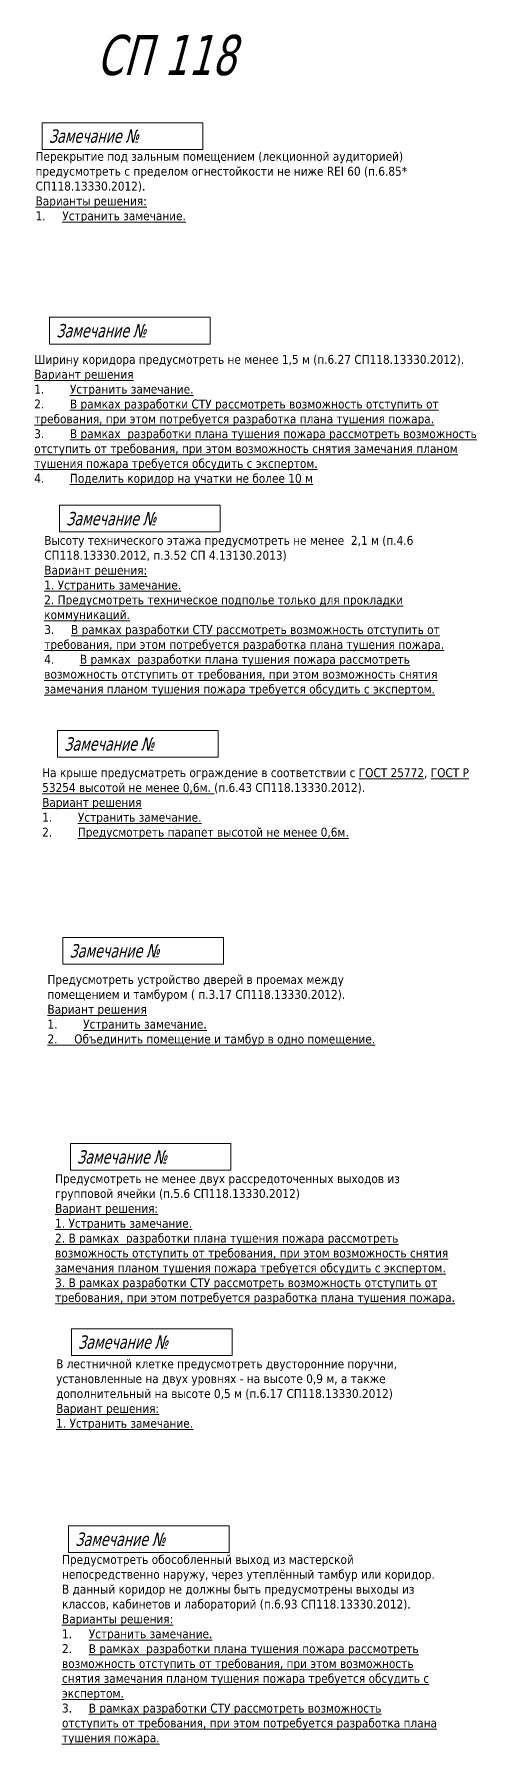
# Model space of a CAD drawing. Header units: millimetres. Extents: x -204396 to 1997851, y -2958255 to 237418.
# Drawn here: x 1721347 to 1751101, y -191374 to -76236 of the extents above; entities that cross this region are included whole.
import ezdxf

# ---------------------------------------------------------------- set-up
doc = ezdxf.new("R2010")
doc.units = ezdxf.units.MM
doc.layers.add('экспертиза', color=1, linetype='Continuous', lineweight=0)
doc.styles.add('ЭКСПЕРТИЗА', font='tahoma.ttf')

msp = doc.modelspace()

# ---------------------------------------------------------------- texts
at = {"layer": 'экспертиза', "color": 2, "lineweight": 0, "style": 'ЭКСПЕРТИЗА', "oblique": 14.99998, "width": 0.8}
msp.add_text('СП 118', height=2700, dxfattribs=at).set_placement((1725533, -78984))
at = {"layer": 'экспертиза', "lineweight": 0, "style": 'ЭКСПЕРТИЗА', "oblique": 14.99998, "width": 0.8}
for p in [(1722331, -83544), (1722831, -96641), (1723363, -124458), (1723719, -138382), (1724109, -177987)]:
    msp.add_text('Замечание №', height=900, dxfattribs=at).set_placement(p)
at = {"layer": 'экспертиза', "lineweight": 0, "ltscale": 100, "style": 'ЭКСПЕРТИЗА', "oblique": 14.99998, "width": 0.8}
for p in [(1723495, -109291), (1724226, -152254), (1724294, -164717)]:
    msp.add_text('Замечание №', height=900, dxfattribs=at).set_placement(p)
at = {"layer": 'экспертиза', "lineweight": 0, "ltscale": 100, "char_height": 600, "attachment_point": 1, "style": 'ЭКСПЕРТИЗА'}
for s, insert, width in [('\\pt1200;Перекрытие под зальным помещением (лекционной аудиторией) предусмотреть с пределом огнестойкости не ниже REI 60 ({\\C2;п.6.85* СП118.13330.2012}).{\\L\\C6;\\PВарианты решения:\\P\\pt1800;\\l1.^I\\LУстранить замечание.}', (1721435, -84158), 25338.67), ('Высоту технического этажа предусмотреть не менее  2,1 м ({\\C2;п.4.6 СП118.13330.2012, }п.3.52 СП 4.13130.2013)\\P{\\L\\C6;Вариант решения:\\P1. Устранить замечание.\\P2. Предусмотреть техническое подполье только для прокладки коммуникаций.\\P\\pt1800;\\l3.^I\\LВ рамках разработки СТУ рассмотреть возможность отступить от требования, при этом потребуется разработка плана тушения пожара.\\P\\ptz;\\l4.^I\\LВ рамках  разработки плана тушения пожара рассмотреть возможность отступить от требования, при этом возможность снятия замечания планом тушения пожара требуется обсудить с экспертом.}', (1722020, -110006), 26836.95), ('Предусмотреть не менее двух рассредоточенных выходов из групповой ячейки ({\\C2;п.5.6 СП118.13330.2012}){\\L\\C6;\\PВариант решения:\\P1. Устранить замечание.\\P2. В рамках  разработки плана тушения пожара рассмотреть возможность отступить от требования, при этом возможность снятия замечания планом тушения пожара требуется обсудить с экспертом.\\P3. В рамках разработки СТУ рассмотреть возможность отступить от требования, при этом потребуется разработка плана тушения пожара.}', (1722751, -152969), 26836.95), ('В лестничной клетке предусмотреть двусторонние поручни, установленные на двух уровнях - на высоте 0,9 м, а также дополнительный на высоте 0,5 м ({\\C2;п.6.17 СП118.13330.2012}){\\L\\C6;\\PВариант решения:\\P1. Устранить замечание.}', (1722819, -165432), 26836.95), ('\\pt1200;Предусмотреть обособленный выход из мастерской непосредственно наружу, через утеплённый тамбур или коридор. В данный коридор не должны быть предусмотрены выходы из классов, кабинетов и лабораторий ({\\C2;п.6.93 СП118.13330.2012}).{\\L\\C6;\\PВарианты решения:\\P\\pt1800;\\l1.^I\\LУстранить замечание.\\P\\l2.^I\\LВ рамках  разработки плана тушения пожара рассмотреть возможность отступить от требования, при этом возможность снятия замечания планом тушения пожара требуется обсудить с экспертом.\\P\\l3.^I\\LВ рамках разработки СТУ рассмотреть возможность отступить от требования, при этом потребуется разработка плана тушения пожара.}', (1723213, -178601), 25338.67)]:
    msp.add_mtext(s, dxfattribs=dict(at, insert=insert, width=width))
at = {"layer": 'экспертиза', "lineweight": 0, "ltscale": 100, "transparency": 33554687, "char_height": 600, "attachment_point": 1, "style": 'ЭКСПЕРТИЗА'}
for s, insert, width in [('Ширину коридора предусмотреть не менее 1,5 м ({\\C2;п.6.27 СП118.13330.2012}).\\P{\\L\\C6;Вариант решения\\P\\pt2400;\\l1.^I\\LУстранить замечание.\\P\\l2.^I\\LВ рамках разработки СТУ рассмотреть возможность отступить от требования, при этом потребуется разработка плана тушения пожара.\\P\\l3.^I\\LВ рамках  разработки плана тушения пожара рассмотреть возможность отступить от требования, при этом возможность снятия замечания планом тушения пожара требуется обсудить с экспертом.\\P\\l4.^I\\LПоделить коридор на учатки не более 10 м}', (1721347, -97824), 30044), ('На крыше предусматреть ограждение в соответствии с {\\LГОСТ 25772}, {\\LГОСТ Р 53254 высотой не менее 0,6м.} ({\\C2;п.6.43 СП118.13330.2012}).\\P{\\L\\C6;Вариант решения\\P\\pt2400;\\l1.^I\\LУстранить замечание.\\P\\l2.^I\\LПредусмотреть парапет высотой не менее 0,6м.}', (1721880, -125641), 30044), ('Предусмотреть устройство дверей в проемах между помещением и тамбуром ({\\C2; п.3.17 СП118.13330.2012}).\\P{\\L\\C6;Вариант решения\\P\\pt2400;\\l1.^I\\LУстранить замечание.\\P2.     Объединить помещение и тамбур в одно помещение.}', (1722235, -139565), 23702.99)]:
    msp.add_mtext(s, dxfattribs=dict(at, insert=insert, width=width))

# ---------------------------------------------------------------- linework, layer by layer
at = {"layer": 'экспертиза', "lineweight": 0}
for points in [[(1721881, -82194), (1732681, -82194), (1732681, -83994), (1721881, -83994), (1721881, -82194)], [(1722381, -95291), (1733181, -95291), (1733181, -97091), (1722381, -97091), (1722381, -95291)], [(1722913, -123108), (1733713, -123108), (1733713, -124908), (1722913, -124908), (1722913, -123108)], [(1723269, -137032), (1734069, -137032), (1734069, -138832), (1723269, -138832), (1723269, -137032)], [(1723659, -176637), (1734459, -176637), (1734459, -178437), (1723659, -178437), (1723659, -176637)]]:
    msp.add_lwpolyline(points, dxfattribs=at)
at = {"layer": 'экспертиза', "lineweight": 0, "elevation": 0}
for points in [[(1723045, -107941), (1733845, -107941), (1733845, -109741), (1723045, -109741), (1723045, -107941)], [(1723776, -150904), (1734576, -150904), (1734576, -152704), (1723776, -152704), (1723776, -150904)], [(1723844, -163367), (1734644, -163367), (1734644, -165167), (1723844, -165167), (1723844, -163367)]]:
    msp.add_lwpolyline(points, dxfattribs=at)

msp.set_redraw_order([(e.dxf.handle, doc.entitydb.next_handle()) for e in msp.query("TEXT MTEXT ATTDEF DIMENSION ARC_DIMENSION")])  # texts and dimensions are drawn at this point

doc.saveas('drawing.dxf')
